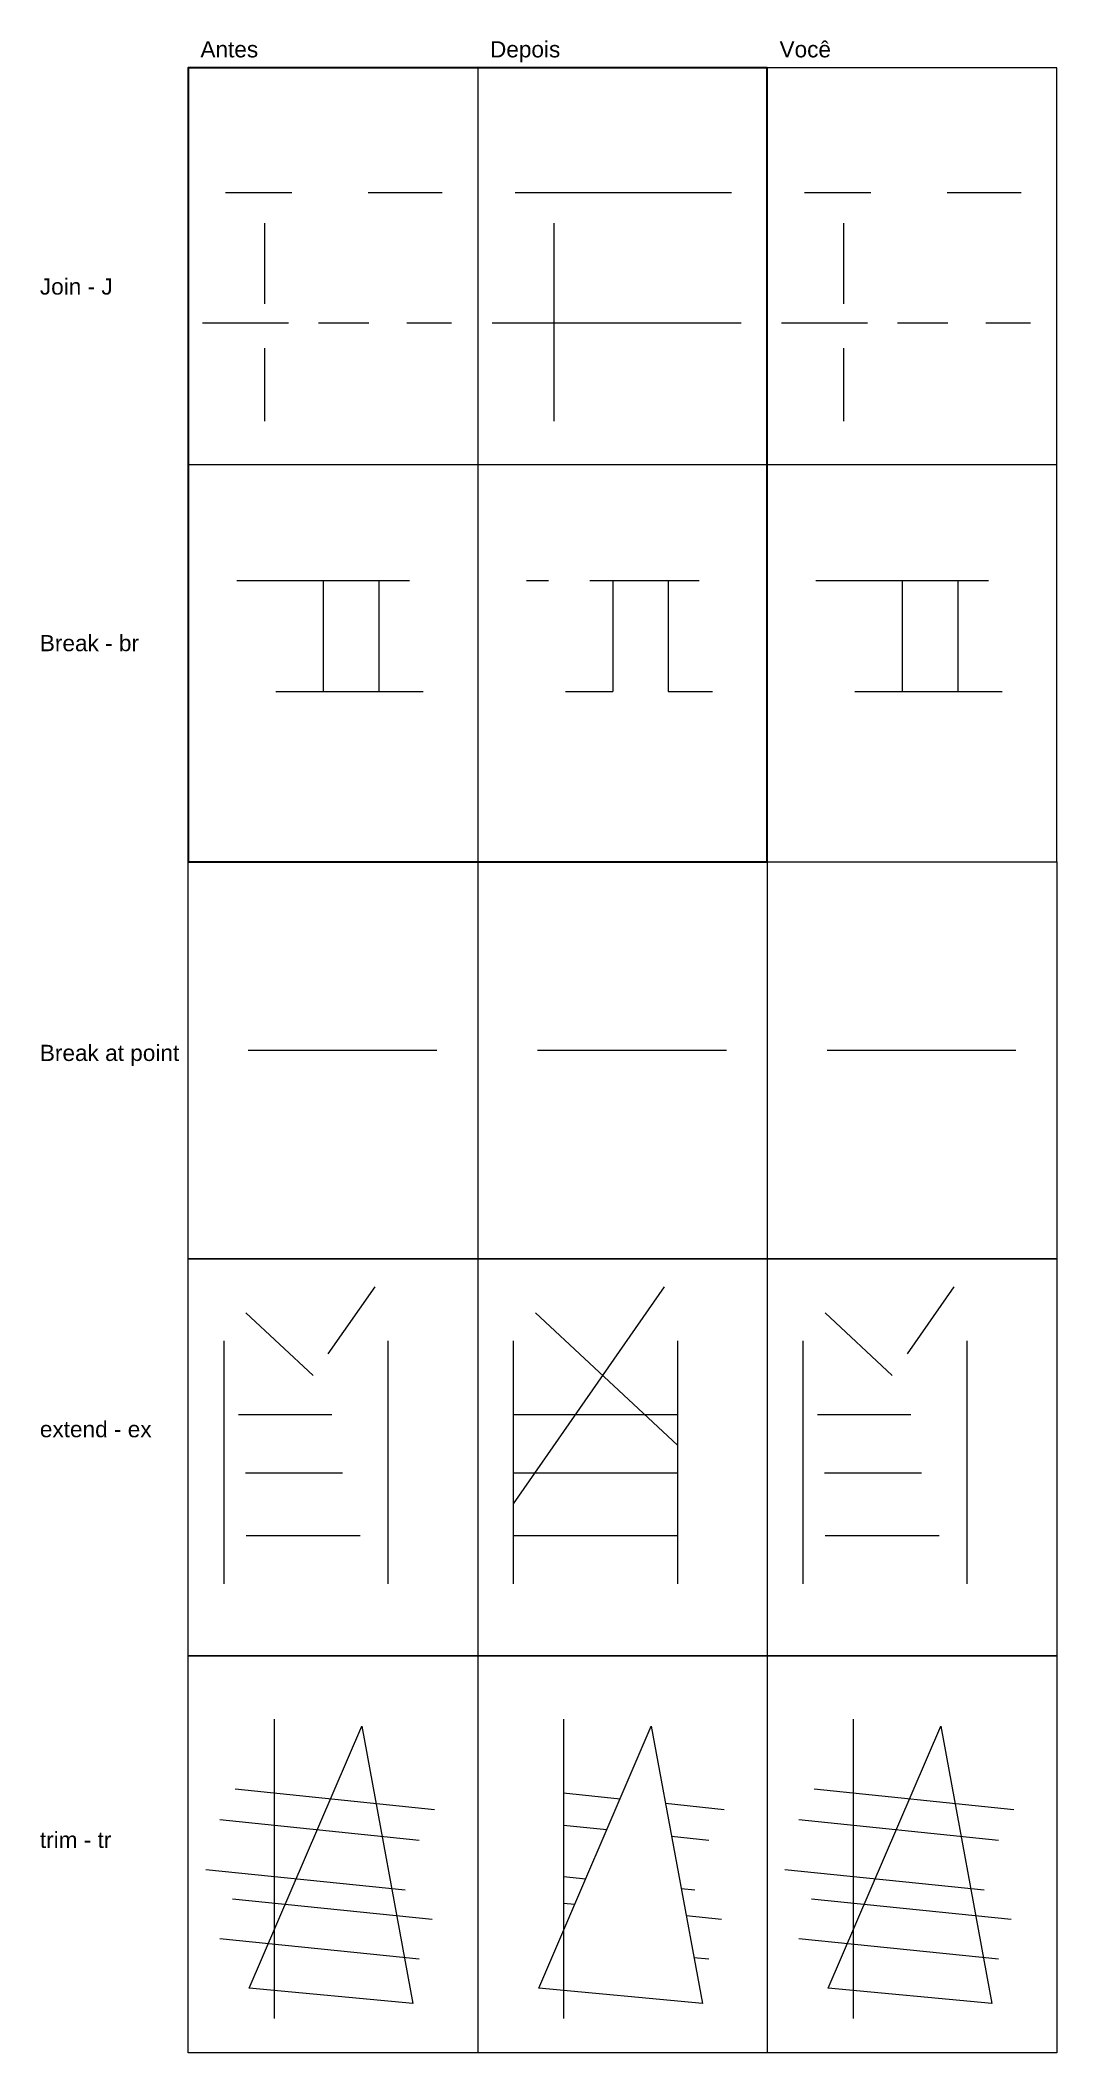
# Model space of a CAD drawing. Header units: millimetres. Extents: x 339 to 586, y -90 to 17.
# Drawn here: x 384.4 to 419.8, y -89.7 to -19.7 of the extents above; entities that cross this region are included whole.
import ezdxf

# ---------------------------------------------------------------- set-up
doc = ezdxf.new("R2010")
doc.units = ezdxf.units.MM
doc.header["$LTSCALE"] = 0.05
doc.layers.get('0').update_dxf_attribs({"lineweight": 9})
doc.layers.add('Textos', color=7, linetype='Continuous', lineweight=9)
doc.layers.add('Vista Grossa', color=7, linetype='Continuous', lineweight=30)
doc.styles.get("Standard").update_dxf_attribs({"font": 'arial.ttf'})

msp = doc.modelspace()

# ---------------------------------------------------------------- texts
at = {"layer": 'Textos', "width": 19.43828, "attachment_point": 1}
for s, insert, char_height in [('Antes', (389.955, -19.764), 0.5627), ('Depois', (400.034, -19.764), 0.5627), ('Você', (410.112, -19.764), 0.5627), ('Join - J', (384.366, -28.016), 0.5627), ('Break - br', (384.366, -40.42), 0.5627), ('Break at point', (384.366, -54.674), 0.56273), ('extend - ex', (384.366, -67.763), 0.56273), ('trim - tr', (384.366, -82.049), 0.5627)]:
    msp.add_mtext(s, dxfattribs=dict(at, insert=insert, char_height=char_height))

# ---------------------------------------------------------------- blocks, each defined once
blk = doc.blocks.new('gradesss')
at = {"color": 7, "ltscale": 3}
for p, q in [((336.067, -20.685), (336.067, -89.735)), ((346.146, -20.685), (346.146, -89.735)), ((356.224, -48.305), (356.224, -20.685)), ((356.224, -34.495), (325.989, -34.495)), ((346.146, -48.305), (356.224, -48.305))]:
    blk.add_line(p, q, dxfattribs=at)
for points in [[(325.989, -48.305), (356.224, -48.305), (356.224, -62.115), (325.989, -62.115)], [(325.989, -62.115), (356.224, -62.115), (356.224, -75.925), (325.989, -75.925)], [(325.989, -75.925), (356.224, -75.925), (356.224, -89.735), (325.989, -89.735)]]:
    blk.add_lwpolyline(points, close=True, dxfattribs=at)
at = {"layer": 'Vista Grossa', "ltscale": 3}
blk.add_lwpolyline([(325.989, -48.305), (346.146, -48.305), (346.146, -20.685), (325.989, -20.685)], close=True, dxfattribs=at)

# ---------------------------------------------------------------- linework, layer by layer
at = {"color": 7, "ltscale": 3}
for p, q in [((419.762, -20.685), (409.684, -20.685)), ((390.827, -25.031), (393.136, -25.031)), ((395.79, -25.031), (398.365, -25.031)), ((400.905, -25.031), (408.443, -25.031)), ((410.984, -25.031), (413.293, -25.031)), ((415.947, -25.031), (418.522, -25.031)), ((392.18, -26.091), (392.18, -28.901)), ((402.259, -26.091), (402.259, -32.983)), ((412.337, -26.091), (412.337, -28.901)), ((390.029, -29.566), (393.021, -29.566)), ((394.067, -29.566), (395.816, -29.566)), ((397.141, -29.566), (398.694, -29.566)), ((400.107, -29.566), (408.772, -29.566)), ((410.186, -29.566), (413.178, -29.566)), ((414.224, -29.566), (415.973, -29.566)), ((417.298, -29.566), (418.851, -29.566)), ((392.18, -30.438), (392.18, -32.983)), ((412.337, -30.438), (412.337, -32.983)), ((391.22, -38.525), (397.232, -38.525)), ((394.226, -38.525), (394.226, -42.388)), ((396.16, -38.525), (396.16, -42.388)), ((401.299, -38.525), (402.073, -38.525)), ((403.504, -38.525), (407.311, -38.525)), ((404.305, -38.525), (404.305, -42.388)), ((406.238, -38.525), (406.238, -42.388)), ((411.377, -38.525), (417.389, -38.525)), ((414.383, -38.525), (414.383, -42.388)), ((416.317, -38.525), (416.317, -42.388)), ((392.579, -42.388), (397.703, -42.388)), ((402.658, -42.388), (404.305, -42.388)), ((406.238, -42.388), (407.781, -42.388)), ((412.736, -42.388), (417.86, -42.388)), ((391.612, -54.864), (398.184, -54.864)), ((401.691, -54.864), (404.977, -54.864)), ((404.977, -54.864), (408.263, -54.864)), ((411.769, -54.864), (418.341, -54.864)), ((396.022, -63.092), (394.395, -65.429)), ((406.1, -63.092), (400.845, -70.644)), ((416.179, -63.092), (414.552, -65.429)), ((393.88, -66.182), (391.54, -64.003)), ((406.556, -68.6), (401.618, -64.003)), ((414.037, -66.182), (411.697, -64.003)), ((390.767, -64.973), (390.767, -73.42)), ((396.478, -64.973), (396.478, -73.42)), ((400.845, -64.973), (400.845, -73.42)), ((406.556, -64.973), (406.556, -73.42)), ((410.924, -64.973), (410.924, -73.42)), ((416.635, -64.973), (416.635, -73.42)), ((391.276, -67.53), (394.525, -67.53)), ((400.845, -67.53), (406.556, -67.53)), ((411.433, -67.53), (414.682, -67.53)), ((391.524, -69.561), (394.897, -69.561)), ((400.845, -69.561), (406.556, -69.561)), ((411.681, -69.561), (415.054, -69.561)), ((391.549, -71.748), (395.517, -71.748)), ((400.845, -71.748), (406.556, -71.748)), ((411.706, -71.748), (415.674, -71.748)), ((391.652, -87.492), (395.569, -78.378)), ((392.516, -78.128), (392.516, -88.544)), ((395.569, -78.378), (397.35, -88.026)), ((401.73, -87.492), (405.648, -78.378)), ((402.595, -78.128), (402.595, -88.544)), ((405.648, -78.378), (407.428, -88.026)), ((411.809, -87.492), (415.726, -78.378)), ((412.673, -78.128), (412.673, -88.544)), ((415.726, -78.378), (417.507, -88.026)), ((391.162, -80.557), (398.106, -81.268)), ((402.595, -80.696), (404.565, -80.897)), ((406.142, -81.059), (408.185, -81.268)), ((411.319, -80.557), (418.263, -81.268)), ((390.628, -81.624), (397.572, -82.335)), ((402.595, -81.817), (404.103, -81.972)), ((410.785, -81.624), (417.729, -82.335)), ((406.353, -82.202), (407.651, -82.335)), ((390.138, -83.358), (397.083, -84.069)), ((402.595, -83.601), (403.369, -83.681)), ((410.295, -83.358), (417.24, -84.069)), ((391.073, -84.38), (398.017, -85.092)), ((402.595, -84.528), (402.987, -84.568)), ((406.689, -84.021), (407.161, -84.069)), ((411.23, -84.38), (418.174, -85.092)), ((406.863, -84.965), (408.096, -85.092)), ((390.628, -85.758), (397.572, -86.47)), ((410.785, -85.758), (417.729, -86.47)), ((407.131, -86.417), (407.651, -86.47)), ((397.35, -88.026), (391.652, -87.492)), ((407.428, -88.026), (401.73, -87.492)), ((417.507, -88.026), (411.809, -87.492))]:
    msp.add_line(p, q, dxfattribs=at)

# ---------------------------------------------------------------- block references
at = {"color": 7}
msp.add_blockref('gradesss', (63.538, 0), dxfattribs=at)

msp.set_redraw_order([(e.dxf.handle, doc.entitydb.next_handle()) for e in msp.query("TEXT MTEXT ATTDEF DIMENSION ARC_DIMENSION")])  # texts and dimensions are drawn at this point

doc.saveas('drawing.dxf')
